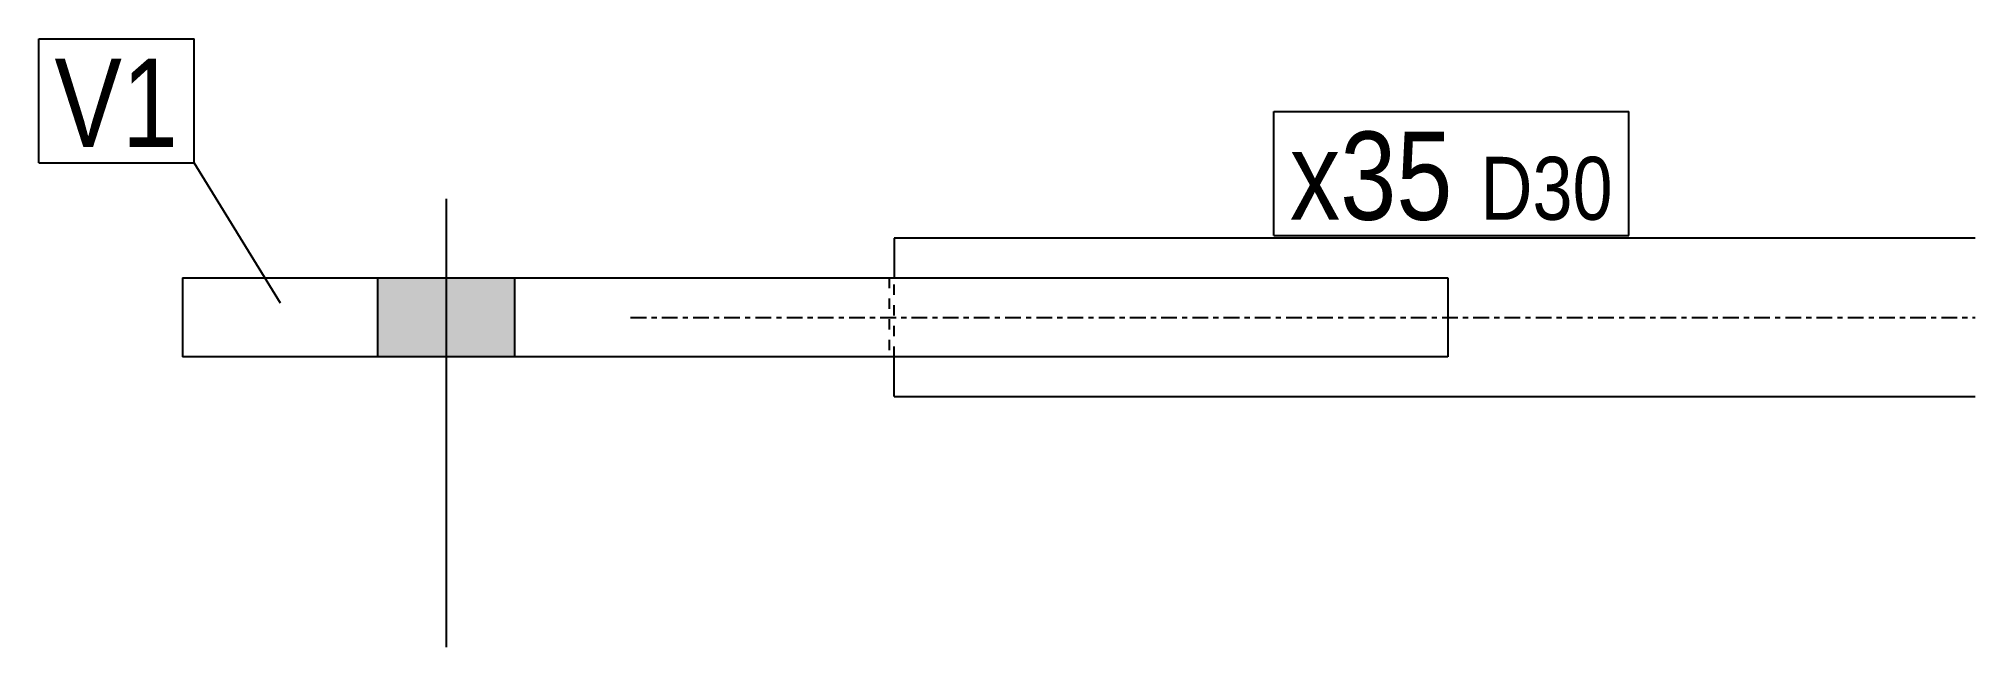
# Model space of a CAD drawing. Header units: millimetres. Extents: x 12 to 19853, y -28 to 341.
# Drawn here: x 12 to 379.2, y -28 to 87.3 of the extents above; entities that cross this region are included whole.
import ezdxf

# ---------------------------------------------------------------- set-up
doc = ezdxf.new("R2010")
doc.units = ezdxf.units.MM
doc.linetypes.add('DXK_LINE_DOT2', pattern=[3.9198, 1.9599, -1.9599])
doc.linetypes.add('DXK_LINE_DOT3', pattern=[5.9187, 2.979, -0.9799, 0.9799, -0.9799])
doc.layers.add('STÅL', color=7, linetype='Continuous')
doc.layers.add('TEKST', color=7, linetype='Continuous')
doc.styles.add('Arial Narrow', font='ARIALN.TTF', dxfattribs={"height": 0.2})

msp = doc.modelspace()

# ---------------------------------------------------------------- hatches: boundary and pattern name
at = {"layer": 'STÅL', "linetype": 'Continuous'}
msp.add_hatch(color=96, dxfattribs=at).paths.add_polyline_path([(76.25, 27), (102.25, 27), (102.25, 42), (76.25, 42)])

# ---------------------------------------------------------------- linework, layer by layer
at = {"layer": 'STÅL', "color": 96, "linetype": 'Continuous'}
for p, q in [((89.25, 57), (89.25, -28)), ((76.25, 42), (76.25, 27)), ((102.25, 42), (102.25, 27))]:
    msp.add_line(p, q, dxfattribs=at)
at = {"layer": 'STÅL', "color": 2, "linetype": 'Continuous'}
for p, q in [((379.25, 49.5), (174.25, 49.5)), ((174.25, 49.5), (174.25, 42)), ((39.25, 42), (279.25, 42)), ((39.25, 42), (39.25, 27)), ((279.25, 42), (279.25, 27)), ((279.25, 27), (39.25, 27)), ((174.25, 19.5), (174.25, 27)), ((174.25, 19.5), (379.25, 19.5))]:
    msp.add_line(p, q, dxfattribs=at)
at = {"layer": 'STÅL', "color": 7, "linetype": 'DXK_LINE_DOT2'}
for p, q in [((173.25, 42), (173.25, 27)), ((174.25, 27), (174.25, 42))]:
    msp.add_line(p, q, dxfattribs=at)
at = {"layer": 'STÅL', "color": 7, "linetype": 'DXK_LINE_DOT3'}
msp.add_line((124.25, 34.5), (379.25, 34.5), dxfattribs=at)
at = {"layer": 'TEKST', "color": 7, "linetype": 'Continuous'}
for p, q in [((12, 87.3), (41.45, 87.3)), ((12, 63.8), (12, 87.3)), ((41.45, 63.8), (41.45, 87.3)), ((246.25, 73.5), (313.54, 73.5)), ((246.25, 50), (246.25, 73.5)), ((313.54, 50), (313.54, 73.5)), ((12, 63.8), (41.45, 63.8)), ((57.83, 37.18), (41.45, 63.8)), ((246.25, 50), (313.54, 50))]:
    msp.add_line(p, q, dxfattribs=at)

# ---------------------------------------------------------------- wipeouts: each hides what was drawn before it
at = {"color": 0}
for points in [[(38.45, 66.8), (38.45, 84.3), (15, 84.3), (15, 66.8)], [(280.16, 53), (280.16, 70.5), (249.25, 70.5), (249.25, 53)], [(310.54, 53), (310.54, 65.5), (285.41, 65.5), (285.41, 53)]]:
    msp.add_wipeout(points, dxfattribs=at).dxf.layer = 'TEKST'

# ---------------------------------------------------------------- next in the draw order: wipeouts: each hides what was drawn before it
for points in [[(38.45, 66.8), (38.45, 84.3), (15, 84.3), (15, 66.8)], [(280.16, 53), (280.16, 70.5), (249.25, 70.5), (249.25, 53)], [(310.54, 53), (310.54, 65.5), (285.41, 65.5), (285.41, 53)]]:
    msp.add_wipeout(points, dxfattribs=at).dxf.layer = 'TEKST'

# ---------------------------------------------------------------- next in the draw order: texts
at = {"layer": 'TEKST', "color": 3, "style": 'Arial Narrow'}
for s, height, p in [('V1', 16.702, (15, 66.8)), ('x35', 16.702, (249.25, 53)), ('D30', 11.93, (285.41, 53))]:
    msp.add_text(s, height=height, dxfattribs=at).set_placement(p)

doc.saveas('drawing.dxf')
